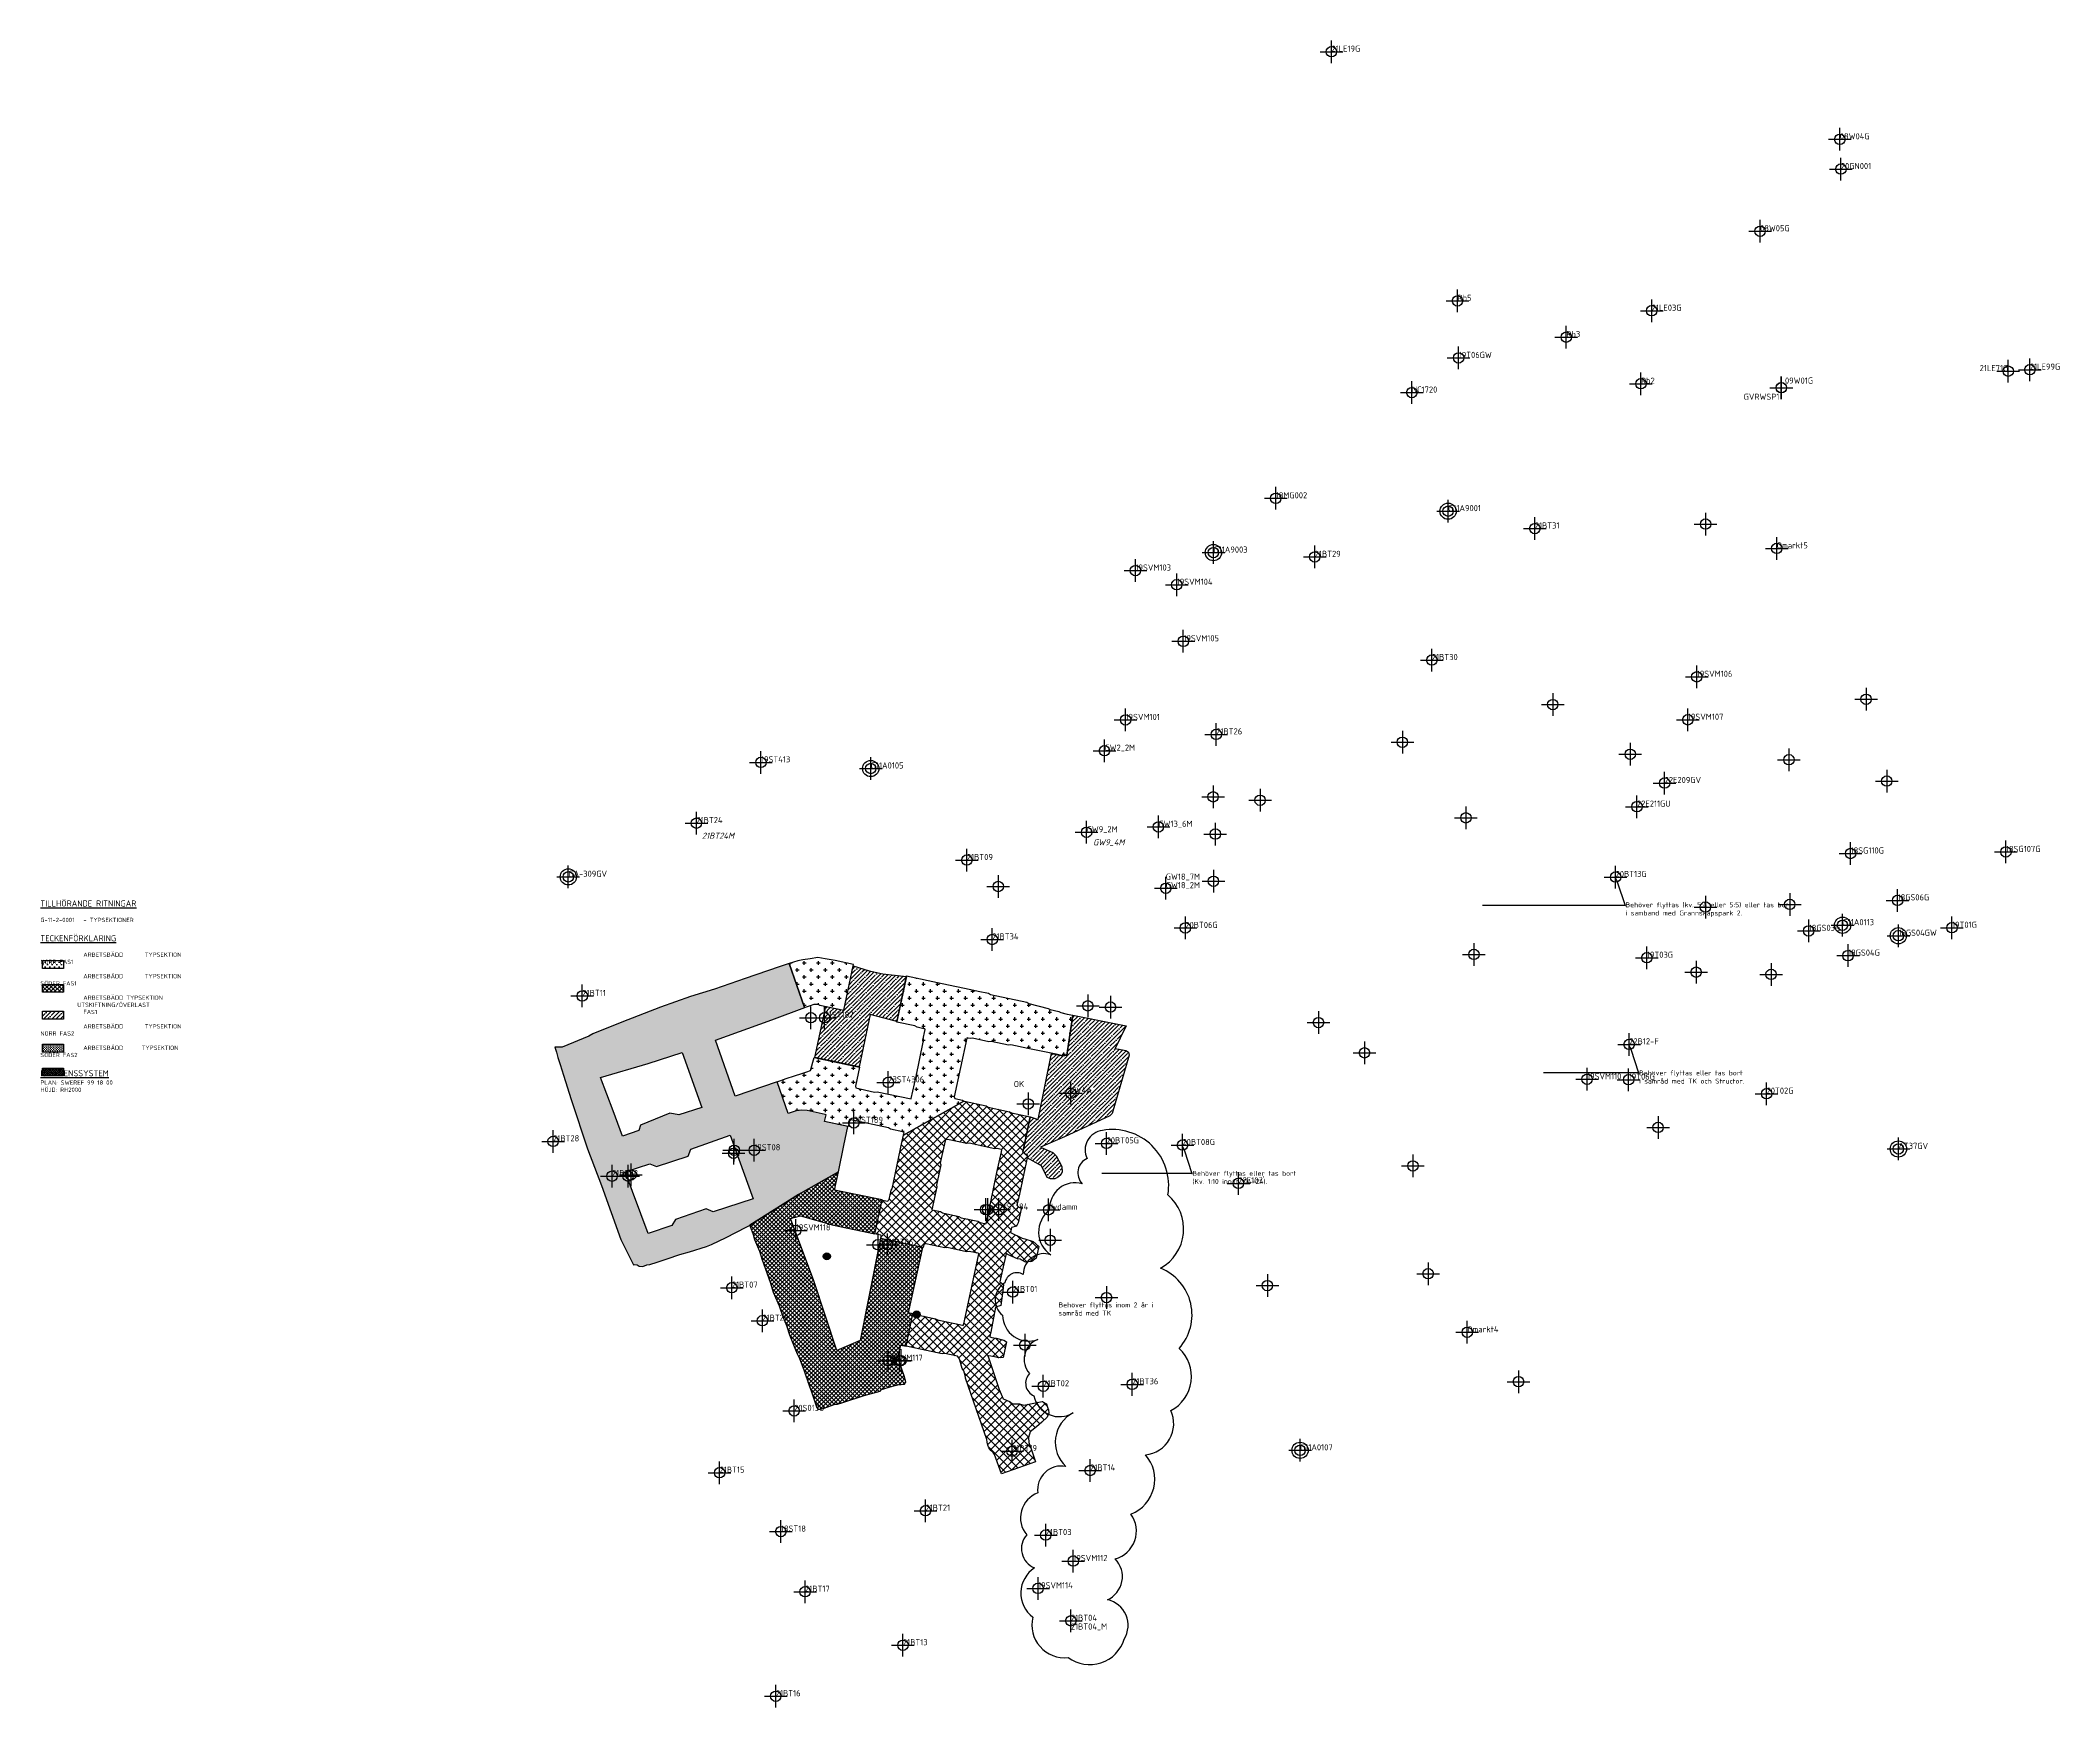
# Model space of a CAD drawing. Header units: metres. Extents: x 153913 to 155558, y 6591509 to 6592867.
import ezdxf
from ezdxf import colors
from ezdxf.entities.mleader import LeaderData, LeaderLine
from ezdxf.enums import TextEntityAlignment as Align
from ezdxf.math import Vec2, Vec3

# ---------------------------------------------------------------- set-up
doc = ezdxf.new("R2010")
doc.units = ezdxf.units.M
for name, color, linetype, true_color in [('GEO_Arbetsväg_norr_fas1', 7, 'Continuous', 0xf1210e), ('GEO_Arbetsväg_söder_fas1', 7, 'Continuous', 0x09f6f2), ('GEO_Arbetsväg_urskiftnig', 7, 'Continuous', 0x2ef40b)]:
    doc.layers.add(name, color=color, linetype=linetype, true_color=true_color)
for name, color, linetype in [('GEO_Arbetsväg_norr_fas2', 1, 'Continuous'), ('GEO_Arbetsväg_söder_fas2', 4, 'Continuous'), ('Nya GWR', 3, 'Continuous'), ('Point_symbol', 2, 'Continuous'), ('Point_text', 6, 'Continuous'), ('Skydd', 1, 'Continuous'), ('Text', 3, 'Continuous')]:
    doc.layers.add(name, color=color, linetype=linetype)
doc.styles.get("Standard").update_dxf_attribs({"font": 'isocpeur.ttf'})
pattern_1 = [(45, (0, -250), (-3.367596045400933, 3.367596045400933), []), (45, (3.367597500007832, -250), (-3.367596045400933, 3.367596045400933), [5.953125, -1.190625, 0, -1.190625])]

msp = doc.modelspace()

# ---------------------------------------------------------------- texts
at = {"insert": (154742.1381597289, 6591838.74581), "char_height": 4, "attachment_point": 1}
msp.add_mtext_dynamic_manual_height_columns('Behöver flyttas inom 2 år i samråd med TK', width=75.10625500042806, gutter_width=125.8227569335606, heights=[0], dxfattribs=at)
at = {"layer": 'Point_text'}
for s, p in [('21LE19G', (154964.44, 6592857.808999999)), ('08W04G', (155378.5961, 6592786.419)), ('20GN001', (155379.4279, 6592762.179)), ('08W05G', (155313.6127, 6592711.516)), ('Rb5', (155067.107, 6592654.741)), ('21LE03G', (155225.308, 6592646.748)), ('Rb3', (155155.756, 6592625.203)), ('19T06GW', (155068.05, 6592608.28)), ('21LE99G', (155533.365, 6592598.719)), ('Rb2', (155216.532, 6592587.257)), ('09W01G', (155333.9075804843, 6592587.371103576)), ('NC1720', (155029.9472, 6592580.049)), ('GVRWSP1', (155300.290317577, 6592574.18353768)), ('18MG002', (154919.0408, 6592493.918)), ('G11A9001', (155059.467, 6592483.445)), ('21BT31', (155130.0994, 6592469.286)), ('Omarkt5', (155327.1647, 6592453.072000001)), ('19SVM103', (154804.788, 6592435.037)), ('G11A9003', (154868.314, 6592449.674)), ('21BT29', (154950.8057, 6592446.182999999)), ('19SVM104', (154838.383, 6592423.469)), ('19SVM105', (154843.789, 6592377.409)), ('21BT30', (155046.2276, 6592362.102999999)), ('19SVM106', (155261.98, 6592348.475)), ('19SVM101', (154796.714, 6592313.332)), ('19SVM107', (155254.769, 6592313.469)), ('GW2_2M', (154779.5707, 6592288.282000001)), ('21BT26', (154870.5842, 6592301.532000001)), ('19ST413', (154499.7321, 6592278.783)), ('G11A0105', (154589.125, 6592273.76)), ('22E209GV', (155235.877, 6592261.929)), ('22E211GU', (155213.339, 6592242.68)), ('21BT24', (154447.163, 6592229.245)), ('GW9_2M', (154765.0186, 6592221.792)), ('GW13_6M', (154823.5063, 6592226.21)), ('18SG110G', (155387.338, 6592204.51)), ('18SG107G', (155513.861, 6592205.772999999)), ('21BT09', (154667.4541, 6592199.17)), ('GA-309GV', (154342.8, 6592185.495)), ('GW18_7M', (154829.5327, 6592183.1804209)), ('GW18_2M', (154829.5327, 6592176.243)), ('20BT13G', (155195.928, 6592185.357000001)), ('18GS06G', (155425.618, 6592166.325)), ('20BT06G', (154845.433, 6592143.846)), ('18GS03G', (155353.202, 6592141.461)), ('G11A0113', (155380.767, 6592146.09)), ('19T01G', (155469.9315, 6592144)), ('21BT34', (154688.1318, 6592134.481000001)), ('16GS04GW', (155426.257, 6592137.497)), ('19T03G', (155221.3707, 6592119.57)), ('18GS04G', (155385.247, 6592121.29)), ('21BT11', (154354.1829, 6592088.435)), ('21ST187', (154551.566, 6592070.695)), ('22B12-F', (155207, 6592049)), ('23ST4306', (154603.479, 6592018.02)), ('OK', (154705.6952388521, 6592014.197304764)), ('GV4A', (154752.2544, 6592009.177)), ('19SVM110', (155172.669, 6592020.563999999)), ('19T06G', (155206.5298, 6592020.196)), ('20T02G', (155318.93, 6592008.808999999)), ('21ST189', (154575.373, 6591985.028)), ('21BT28', (154330.3842, 6591969.996)), ('19ST08', (154494.2394, 6591962.731000001)), ('20BT05G', (154781.293, 6591968.334)), ('20BT08G', (154843.109, 6591966.993)), ('AT37GV', (155426.2769, 6591963.79)), ('21BT08', (154378.3813, 6591941.627)), ("22E103'", (154888.645, 6591935.787)), ('21ST184', (154693.602, 6591914.395)), ('dvdamm', (154733.99, 6591914.18)), ('19SVM118', (154528.072, 6591897.42)), ('21BT06', (154602.692, 6591885.719)), ('21BT07', (154476.011, 6591850.757)), ('21BT01', (154704.8348, 6591847.202000001)), ('21BT22', (154500.8556, 6591823.833)), ('Omarkt4', (155075.078, 6591814.427999999)), ('19SVM117', (154603.47, 6591791.267999999)), ('21BT02', (154729.7301, 6591770.422)), ('21BT36', (154802.1466, 6591772.017000001)), ('20S013U', (154526.78, 6591750.333)), ('21BT19', (154704.2965, 6591717.573)), ('G11A0107', (154938.872, 6591718.249)), ('21BT15', (154466.0309, 6591700.007)), ('21BT14', (154767.8691, 6591701.788)), ('21BT21', (154633.7533, 6591669.004)), ('18ST18', (154515.9244, 6591651.997)), ('21BT03', (154731.663, 6591649.191000001)), ('19SVM112', (154754.103, 6591627.989)), ('21BT17', (154535.6264, 6591603.033)), ('19SVM114', (154725.409, 6591605.767000001)), ('21BT04', (154752.1452, 6591579.305)), ('21BT04_M', (154752.1452, 6591572.17547544)), ('21BT13', (154615.3653, 6591559.432999999)), ('21BT16', (154511.7999, 6591517.845))]:
    msp.add_text(s, height=5, dxfattribs=at).set_placement(p)
msp.add_text('21LE71G', height=5, dxfattribs=at).set_placement((155515.808, 6592597.547), align=Align.RIGHT)
at = {"layer": 'Point_text', "char_height": 5, "attachment_point": 1}
for s, insert in [('{\\fISOCPEUR|b0|i1|c0|p34;21BT24M}', (154451.5916733013, 6592221.482755403)), ('{\\fISOCPEUR|b0|i1|c0|p34;GW9_4M}', (154770.2785651033, 6592216.221958894))]:
    msp.add_mtext_dynamic_manual_height_columns(s, width=64.5743750470865, gutter_width=251.6455138671212, heights=[0], dxfattribs=dict(at, insert=insert))
at = {"layer": 'Text', "color": 7, "insert": (153912.7367930368, 6592166.329340202, 12.2487001363188), "char_height": 5, "width": 99.51163021363755, "attachment_point": 1}
msp.add_mtext('\\pxt13;{\\LTILLHÖRANDE RITNINGAR\\P\\H0.7x;\\l\\C256;\\P\\pt7;G-11-2-0001^I- TYPSEKTIONER\\P\\pt13;\\H1.42857x;\\L\\C7;\\PTECKENFÖRKLARING\\P\\pt6,7,13;\\H0.7x;\\l\\C256;\\P\\pt6,7;^I^IARBETSBÄDD ^I^I^ITYPSEKTION NORR FAS1\\P\\pt6,7,13;\\P\\pt6,7;^I^IARBETSBÄDD ^I^I^ITYPSEKTION SÖDER FAS1\\P\\P^I^IARBETSBÄDD TYPSEKTION ^I^IUTSKIFTNING/ÖVERLAST \\P^I^IFAS1\\P\\P^I^IARBETSBÄDD ^I^I^ITYPSEKTION NORR FAS2\\P\\pt6,7,13;\\P\\pt7,13;^IARBETSBÄDD ^I^ITYPSEKTION SÖDER FAS2\\P\\ptz;\\H1.42857x;\\L\\C7;\\P\\pt13;REFERENSSYSTEM\\P\\pql;\\H0.7x;\\l\\C256;PLAN: SWEREF 99 18 00\\PHÖJD: RH2000\\H1.42857x;\\P\\L\\C7;\\P\\P\\l\\C256;^I}', dxfattribs=at)

# ---------------------------------------------------------------- blocks, each defined once
blk = doc.blocks.new('RÖR_PUNKT')
at = {"layer": 'Point_symbol', "color": 4}
for p, q in [((154658.2180114504, 6592199.170000002), (154676.6901885496, 6592199.170000002)), ((154667.4541, 6592189.933911452), (154667.4541, 6592208.40608855))]:
    blk.add_line(p, q, dxfattribs=at)
blk.add_circle((154667.4541, 6592199.170000002), 4.241284673415958, dxfattribs=at)
blk = doc.blocks.new('Nya GWR')
at = {"layer": 'Nya GWR', "color": 3}
for p, q in [((154781.211519478, 6591851.942181349), (154781.211519478, 6591833.470004251)), ((154771.9754309284, 6591842.706092801), (154790.4476080276, 6591842.706092801))]:
    blk.add_line(p, q, dxfattribs=at)
blk.add_circle((154781.211519478, 6591842.7060928), 4.241284673422342, dxfattribs=at)

# ---------------------------------------------------------------- hatches: boundary and pattern name
h = msp.add_hatch(color=6)
h.dxf.hatch_style = 1
h.paths.add_polyline_path([(154550.5101956484, 6591876.303563443, 1), (154556.2438207695, 6591876.303563443, 1)])
h = msp.add_hatch(color=6)
h.dxf.hatch_style = 1
h.paths.add_polyline_path([(154623.7163401048, 6591828.904237539, 1), (154629.4499652259, 6591828.904237539, 1)])
at = {"layer": 'GEO_Arbetsväg_norr_fas1'}
h = msp.add_hatch(dxfattribs=at)
h.set_pattern_fill('CROSS', color=256, scale=0.3)
h.set_pattern_definition([(0, (5994.778447437071, -1056.735119267367), (1.905, 1.905), [0.9524999999999999, -2.8575]), (90, (5995.254697437078, -1057.211369267665), (-1.905, 1.905), [0.9524999999999999, -2.8575])])
h.paths.add_polyline_path([(153914.4661351565, 6592117.230467545), (153931.5249297711, 6592117.230467545), (153931.5249297711, 6592110.756960521), (153914.4661351565, 6592110.756960521)])
h = msp.add_hatch(dxfattribs=at)
h.set_pattern_fill('CROSS', color=256, scale=0.9)
h.set_pattern_definition([(0, (0, 0), (5.715, 5.715), [2.8575, -8.5725]), (90, (1.42875, -1.42875), (-5.715, 5.715), [2.8575, -8.5725])])
h.paths.add_polyline_path([(154615.8782131384, 6591975.081368695), (154616.1476263914, 6591976.348861661), (154616.2838576401, 6591976.989780946), (154615.214554889, 6591977.880256427), (154605.3484075244, 6591979.977365388), (154603.6250691422, 6591981.008192638), (154572.9733866633, 6591987.523392094), (154571.7502175109, 6591986.377873669), (154570.8392077897, 6591982.113088177), (154551.5738453802, 6591986.228402409), (154552.713352255, 6591991.562870611), (154551.9093973576, 6591992.000669705), (154542.1317095876, 6591994.078976046), (154537.2458982208, 6591995.117484636), (154532.8431935456, 6591995.3804902), (154529.1301241881, 6591995.125370889), (154521.961999517, 6591992.651652526), (154512.8735576321, 6592018.602468073), (154520.3803435818, 6592021.215592101), (154526.9318904094, 6592023.29950361), (154532.9807800611, 6592025.371333748), (154537.2091437797, 6592026.607856777), (154540.111922607, 6592027.714504133), (154543.0939654755, 6592038.436635376), (154580.0836122789, 6592030.574263477), (154576.7768606265, 6592015.017180033), (154576.8814705531, 6592013.478025964), (154592.3460161834, 6592010.190943782), (154594.3396390977, 6592010.431708555), (154622.0226109964, 6592004.547526386), (154622.1939691587, 6592004.794741143), (154626.0234073757, 6592022.810877868), (154631.9716855558, 6592050.795398551), (154631.6477563125, 6592052.397762382), (154633.5009002918, 6592061.116141793), (154633.345923609, 6592061.588797989), (154632.471262536, 6592061.774704348), (154626.9723108228, 6592062.943488605), (154625.1511483377, 6592063.995090814), (154610.3045893159, 6592067.150678527), (154618.3192306356, 6592104.858343855), (154647.2724574508, 6592098.704429897), (154670.5524168494, 6592093.756350432), (154676.6169440876, 6592092.467354941), (154685.1840872184, 6592090.646436602), (154686.7118048371, 6592089.657205143), (154716.2387296509, 6592083.381353547), (154717.8887534883, 6592082.356114237), (154733.5996396486, 6592078.352296551), (154735.2006809594, 6592077.357492443), (154742.2433577519, 6592075.860594454), (154743.8688903261, 6592074.850572745), (154749.1508979211, 6592073.727899254), (154750.7764304951, 6592072.717877545), (154753.5868687344, 6592072.120528062), (154748.7794056564, 6592040.160552065), (154745.6035513659, 6592039.722365404), (154740.0818635887, 6592040.895982137), (154717.1931640117, 6592045.760900604), (154703.3474906088, 6592048.703753342), (154701.4516847865, 6592048.442180628), (154687.3663312004, 6592051.435976608), (154685.4705253782, 6592051.174403896), (154672.1808831706, 6592053.999074016), (154670.3828923037, 6592053.716711053), (154668.4671661439, 6592054.123892401), (154667.661531515, 6592054.295127415), (154667.4051753906, 6592053.965920356), (154657.2380104579, 6592006.133046921), (154657.6232463717, 6592004.954652978), (154663.823164138, 6592003.636823171), (154665.0948365811, 6592002.846656171)])
h.paths.add_polyline_path([(154535.2736450174, 6592079.182869514), (154539.9877141647, 6592080.551307821), (154543.1404705321, 6592081.65199351), (154546.0988821564, 6592081.713303787), (154547.630937356, 6592081.000468709), (154567.3053921763, 6592076.964675402), (154575.1828352793, 6592114.026844042), (154560.0931573838, 6592117.234105879), (154552.1399482049, 6592118.609212643), (154545.9487814592, 6592119.659053771), (154539.7436220242, 6592118.756899786), (154533.7578978692, 6592117.946689783), (154529.7461645931, 6592117.067103218), (154522.7513120846, 6592114.938748369)])
at = {"layer": 'GEO_Arbetsväg_norr_fas2'}
h = msp.add_hatch(dxfattribs=at)
h.set_pattern_fill('CROSS', color=256, scale=0.45)
h.set_pattern_definition([(0, (0, 0), (2.8575, 2.8575), [1.42875, -4.28625]), (90, (0.714375, -0.714375), (-2.8575, 2.8575), [1.42875, -4.28625])])
h.paths.add_polyline_path([(154521.961999517, 6591992.651652526), (154512.948628673, 6592018.388112878), (154478.7620367877, 6592006.694761905), (154462.801098513, 6592052.525096014), (154508.5288770104, 6592069.115889931), (154535.3394299543, 6592079.074582892), (154535.2736450174, 6592079.182869514), (154522.7928536444, 6592114.820131895), (154514.5943387213, 6592112.239333182), (154486.9892563212, 6592102.621589068), (154461.796206719, 6592094.081397934), (154442.3884504519, 6592087.96938058), (154417.8399243593, 6592079.310581148), (154386.2696102964, 6592067.216614365), (154362.68932185, 6592057.602186115), (154359.3954145806, 6592055.650531603), (154337.7404734421, 6592046.817123108), (154331.8709669429, 6592046.797505519), (154333.0920138336, 6592042.574079363), (154334.3130607244, 6592038.350653206), (154336.0469205978, 6592032.699528363), (154338.7757190601, 6592023.900207055), (154345.2078466607, 6592004.102879807), (154358.3015251, 6591963.84368691), (154369.7245, 6591934.14175), (154385.611, 6591890.116), (154396.0143887374, 6591869.249324612), (154396.9494880653, 6591869.582753889), (154398.8244211247, 6591869.50398468), (154400.6431346195, 6591868.166736341), (154403.2258368076, 6591868.058834374), (154404.8774522977, 6591868.535229343), (154406.7643221066, 6591869.252611279), (154409.1408699749, 6591869.546861514), (154415.0703093092, 6591871.657620651), (154423.2497196708, 6591874.360118611), (154433.5115657369, 6591877.905286176), (154441.5050994649, 6591879.9150425), (154455.359444703, 6591884.387374016), (154459.4523697495, 6591886.073185155), (154471.3492134639, 6591891.642134278), (154487.7399115954, 6591900.197113772), (154490.3978803936, 6591901.537797446), (154490.6917385541, 6591901.686019968), (154530.1959160839, 6591926.705874126), (154562.8393776662, 6591945.157678716), (154567.2571230754, 6591966.480251375), (154570.4906199184, 6591982.198376174), (154551.5738453802, 6591986.228402409), (154552.713352255, 6591991.562870611), (154551.9093973576, 6591992.000669705), (154537.2458982208, 6591995.117484636), (154532.8431935456, 6591995.3804902), (154529.1301241881, 6591995.125370889)])
h.paths.add_polyline_path([(154389.0803342814, 6591945.114731241), (154409.2341555858, 6591951.571695837), (154414.6658858242, 6591949.396097211), (154440.5051621153, 6591958.042887582), (154442.5245316319, 6591963.756361947), (154474.5264591729, 6591975.077252293), (154493.3806016489, 6591923.137478719), (154460.716490919, 6591912.682418433), (154455.0409410306, 6591914.939287202), (154430.1258654311, 6591906.257075707), (154427.0980727794, 6591901.525732022), (154407.7296152577, 6591894.962532545)], flags=16)
h.paths.add_polyline_path([(154368.9171691591, 6592022.048299002), (154407.897325052, 6592033.392391565), (154435.4723893997, 6592042.448284873), (154451.6002000963, 6591997.676766986), (154432.9542952521, 6591991.488845221), (154425.5309569469, 6591992.957740306), (154401.586094199, 6591983.184651644), (154400.2088153755, 6591978.845058562), (154386.9979561138, 6591974.147579147), (154379.2604654552, 6591994.767469542)], flags=16)
h = msp.add_hatch(dxfattribs=at)
h.set_pattern_fill('CROSS', color=256, scale=0.15)
h.set_pattern_definition([(0, (6004.146002448222, -1062.997235985473), (0.9524999999999999, 0.9524999999999999), [0.47625, -1.42875]), (90, (6004.384127448222, -1063.235360985473), (-0.9524999999999999, 0.9524999999999999), [0.47625, -1.42875])])
h.paths.add_polyline_path([(153914.4661351565, 6592049.137796041), (153931.5249297711, 6592049.137796041), (153931.5249297711, 6592042.664289016), (153914.4661351565, 6592042.664289016)])
at = {"layer": 'GEO_Arbetsväg_söder_fas1'}
h = msp.add_hatch(dxfattribs=at)
h.set_pattern_fill('ANSI37', color=256, scale=0.75)
h.set_pattern_definition([(45, (5994.778447437071, -1062.761176893488), (-1.683798022700466, 1.683798022700466), []), (135, (5994.778447437071, -1062.761176893488), (-1.683798022700466, -1.683798022700466), [])])
h.paths.add_polyline_path([(153914.4661351565, 6592097.841359464), (153931.5249297711, 6592097.841359463), (153931.5249297711, 6592091.440701669), (153914.4661351565, 6592091.44070167)])
h = msp.add_hatch(dxfattribs=at)
h.set_pattern_fill('ANSI37', color=256, scale=1.5)
h.set_pattern_definition([(45, (0, 0), (-3.367596045400933, 3.367596045400933), []), (135, (0, 0), (-3.367596045400933, -3.367596045400932), [])])
h.paths.add_polyline_path([(154699.3635518291, 6591878.698860275), (154696.5005603105, 6591865.229509491), (154694.438477748, 6591855.5281488), (154697.1844336909, 6591853.320523195), (154696.8629245259, 6591848.20543616), (154695.0715231395, 6591836.385800589), (154690.7455348263, 6591835.027838576), (154686.9191838065, 6591814.506432272), (154686.5472436893, 6591812.40826514), (154686.1992308744, 6591810.607256945), (154687.9302089038, 6591810.239346502), (154691.3856036409, 6591809.504920192), (154696.5719764074, 6591808.402583438), (154697.5629090404, 6591807.918405226), (154699.6929837326, 6591806.718079678), (154697.0828054794, 6591793.838378817), (154693.5460520681, 6591793.561147904), (154693.1959359293, 6591793.635516384), (154691.2946880538, 6591794.038073242), (154687.042317875, 6591794.940208706), (154685.0417396816, 6591795.36545238), (154684.6622583001, 6591795.278599381), (154685.1468381319, 6591793.975931484), (154689.4947774912, 6591780.854132419), (154693.8427168505, 6591767.732333354), (154697.104980144, 6591760.238790086), (154699.8310340451, 6591759.195892599), (154702.6038206516, 6591757.649648603), (154704.7595705905, 6591756.223260626), (154710.2044381859, 6591756.098889047), (154713.8499114253, 6591755.136135016), (154728.8742945997, 6591758.037471494), (154732.3517172952, 6591756.0982873), (154733.2544536216, 6591753.52064592), (154734.0485580184, 6591751.253188309), (154734.1877459863, 6591748.448574833), (154732.8365095965, 6591745.14595032), (154728.4212543809, 6591741.137766933), (154724.2023890206, 6591737.30786691), (154719.1003842409, 6591733.321721824), (154717.6897261485, 6591728.750433738), (154717.8948745908, 6591724.616728113), (154720.0082494913, 6591718.582272167), (154723.4427598892, 6591708.948424071), (154695.58585744, 6591699.218774782), (154690.1001355415, 6591714.882511084), (154688.9791558414, 6591716.439009149), (154687.02504928, 6591718.085662588), (154685.4647483114, 6591720.252165191), (154684.6706439146, 6591722.519622801), (154683.8765395178, 6591724.787080412), (154683.7628316372, 6591727.078274538), (154666.3106530571, 6591776.910608048), (154666.1965578187, 6591779.209607365), (154664.8942474926, 6591783.062843561), (154663.6513910353, 6591785.048753623), (154661.6734001565, 6591791.656503141), (154660.8655312252, 6591793.604970397), (154659.8649490493, 6591794.898366965), (154658.5086058284, 6591795.186665875), (154649.4439635111, 6591797.113410117), (154647.4503405967, 6591796.872645346), (154617.9759631564, 6591803.137601541), (154623.558378303, 6591829.400867543), (154641.8818718542, 6591825.506098785), (154643.6052102363, 6591824.475271534), (154663.8207364435, 6591820.178339855), (154664.5306267586, 6591820.027448399), (154665.0117228583, 6591821.216800348), (154676.878716315, 6591877.046758827), (154677.1487142516, 6591878.31700252), (154676.5447628447, 6591878.763083362), (154669.2332234639, 6591880.317195033), (154667.1417857786, 6591880.097221379), (154651.4914224253, 6591883.423800238), (154649.39998474, 6591883.203826584), (154634.0307036391, 6591886.47065972), (154633.0790063494, 6591886.25260805), (154632.3121446742, 6591885.739431278), (154631.8274252824, 6591883.458999961), (154597.2988111333, 6591890.798264565), (154597.7794164992, 6591893.059340862), (154597.4296510167, 6591893.585912275), (154592.5109611498, 6591894.631409389), (154598.363660829, 6591922.166267414), (154602.9569752796, 6591921.189930801), (154603.3449180255, 6591921.718163206), (154604.0622647248, 6591922.617893906), (154605.6839719181, 6591930.247446042), (154606.5900524615, 6591931.383895798), (154614.5882925518, 6591969.012753839), (154615.8782131384, 6591975.081368695), (154665.0948365811, 6592002.846656171), (154665.4486877494, 6592002.626787039), (154683.0553465232, 6591998.884385826), (154684.6808701345, 6591997.874349692), (154702.2875289076, 6591994.13194848), (154703.9130525191, 6591993.121912348), (154719.1281066007, 6591989.887861095), (154713.0520413672, 6591961.302148027), (154713.2260950278, 6591961.133932552), (154716.9619410881, 6591957.890330261), (154710.3095149103, 6591927.069628459), (154708.1598305833, 6591918.063491548), (154709.7161561955, 6591916.481221327), (154711.945353816, 6591916.007391965), (154709.3251549374, 6591903.680293687), (154707.8651443229, 6591900.986804375), (154703.8335217398, 6591899.721246099), (154702.9856230876, 6591895.695863825), (154712.6350427209, 6591891.017920749), (154714.6877492676, 6591890.581605627), (154721.3691760681, 6591888.458974675), (154725.9488202601, 6591884.250843735), (154723.9192509447, 6591874.702446239), (154720.4903118864, 6591872.046168987), (154715.0863246029, 6591871.624657567), (154712.7058934392, 6591872.914974461), (154711.7865123436, 6591873.413326601), (154711.5569548865, 6591873.537758623), (154710.8671312486, 6591873.911678739), (154708.7796904686, 6591874.35537683), (154702.4088468697, 6591877.078406422), (154700.3349127369, 6591878.202586065)])
h.paths.add_polyline_path([(154639.0236369629, 6591914.188266254), (154645.8852024286, 6591912.729799246), (154647.5107260399, 6591911.719763112), (154660.9864284107, 6591908.855421525), (154662.8075815638, 6591907.803803155), (154676.5016494979, 6591904.893046656), (154678.322802651, 6591903.841428286), (154682.9877089166, 6591902.849874404), (154683.0505991131, 6591902.956924211), (154686.8497242463, 6591920.830448723), (154691.8819773633, 6591944.505399216), (154695.6083092904, 6591961.573090403), (154695.9447787768, 6591963.378647063), (154695.5194381725, 6591963.469055766), (154692.2377861491, 6591964.16659064), (154690.3419780057, 6591963.90503475), (154669.2139874772, 6591968.395916206), (154667.3181793339, 6591968.134360316), (154651.7179983592, 6591971.450272604), (154650.1185692223, 6591971.113138575), (154649.656160404, 6591970.463155027), (154646.5978476067, 6591956.074887509), (154645.7933342965, 6591952.28994022), (154646.1588457756, 6591950.883205933), (154642.6451468569, 6591934.352509639), (154643.010658336, 6591932.945775351)], flags=16)
at = {"layer": 'GEO_Arbetsväg_söder_fas2'}
h = msp.add_hatch(dxfattribs=at)
h.set_pattern_fill('ANSI37', color=256, scale=0.4)
h.set_pattern_definition([(45, (6004.146002448222, -1062.997235985473), (-0.8980256121069154, 0.8980256121069154), []), (135, (6004.146002448222, -1062.997235985473), (-0.8980256121069154, -0.8980256121069152), [])])
h.paths.add_polyline_path([(153914.4661351565, 6592029.748687959), (153931.5249297711, 6592029.748687958), (153931.5249297711, 6592023.348030165), (153914.4661351565, 6592023.348030166)])
h = msp.add_hatch(dxfattribs=at)
h.set_pattern_fill('ANSI37', color=256, scale=0.75)
h.set_pattern_definition([(45, (0, 0), (-1.683798022700466, 1.683798022700466), []), (135, (0, 0), (-1.683798022700466, -1.683798022700466), [])])
h.paths.add_polyline_path([(154562.8393776661, 6591945.157678715), (154530.1959160839, 6591926.705874126), (154490.6917385541, 6591901.686019968), (154491.0642722698, 6591900.498302203), (154493.2800858626, 6591894.186084195), (154494.4296590444, 6591889.917808027), (154498.4213467572, 6591880.517983986), (154500.5967691252, 6591873.408942876), (154507.3322212021, 6591855.341547607), (154509.7938730593, 6591847.022041072), (154514.479354694, 6591836.101017388), (154517.9313672512, 6591826.580879185), (154520.4436841225, 6591819.977659459), (154523.0537318584, 6591812.449332801), (154527.4116871868, 6591801.420107894), (154529.2793792548, 6591796.836409814), (154531.1929005618, 6591792.949184638), (154534.5316243882, 6591783.83063584), (154538.9394515496, 6591771.201703244), (154540.884621166, 6591765.800477926), (154544.7879787355, 6591754.521176499), (154545.9177993457, 6591751.609860798), (154549.3959740182, 6591752.12311954), (154551.2459875169, 6591752.669001838), (154560.0813478118, 6591755.857578035), (154562.1488660961, 6591755.812527518), (154566.3280467922, 6591757.209722604), (154583.7842561125, 6591762.792744284), (154593.8205619963, 6591765.507514068), (154596.92414705, 6591766.575572672), (154597.9144404377, 6591767.709525476), (154606.9649585205, 6591770.39423169), (154611.1882002449, 6591771.725010855), (154616.6078816135, 6591772.235560148), (154617.7270745451, 6591774.019043077), (154616.2526587284, 6591778.901462606), (154611.3144391928, 6591793.574002321), (154613.6394944714, 6591803.950352832), (154617.9644972204, 6591803.079354565), (154623.558378303, 6591829.400867543), (154619.8040585233, 6591830.314961788), (154631.6280992579, 6591883.506187236), (154597.2988111333, 6591890.798264565), (154595.9854565498, 6591885.290370244), (154580.5321123182, 6591807.739257441), (154561.6233091952, 6591799.582045199), (154542.7774117198, 6591856.304426989), (154523.8511827556, 6591907.134285484), (154531.8048061559, 6591909.235332089), (154558.7875789554, 6591901.839543349), (154592.5109611498, 6591894.631409389), (154598.4096192567, 6591922.446962414), (154559.7178272281, 6591930.091286277)])
at = {"layer": 'GEO_Arbetsväg_urskiftnig'}
h = msp.add_hatch(dxfattribs=at)
h.set_pattern_fill('ANSI35', color=256, scale=0.75)
h.set_pattern_definition(pattern_1)
h.paths.add_polyline_path([(154574.9409614917, 6592112.888864753), (154587.9289656651, 6592108.928391467), (154598.8750894629, 6592106.495653348), (154608.5433223639, 6592105.448534723), (154618.221874581, 6592104.400298463), (154610.3859765157, 6592067.533592891), (154588.7026708497, 6592073.21762513), (154579.6038928939, 6592030.676230717), (154543.71624348, 6592038.304366443), (154552.6560197238, 6592079.969680615), (154567.3053921763, 6592076.964675402)])
h = msp.add_hatch(dxfattribs=at)
h.set_pattern_fill('ANSI35', color=256, scale=0.75)
h.set_pattern_definition([(45, (6004.146002448222, -1056.735119267367), (-3.367596045400933, 3.367596045400933), []), (45, (6007.51359994823, -1056.735119267367), (-3.367596045400933, 3.367596045400933), [5.953125, -1.190625, 0, -1.190625])])
h.paths.add_polyline_path([(153914.4661351565, 6592075.972617907), (153931.5249297711, 6592075.972617906), (153931.5249297711, 6592069.571960112), (153914.4661351565, 6592069.571960113)])
h = msp.add_hatch(dxfattribs=at)
h.set_pattern_fill('ANSI35', color=256, scale=0.75)
h.set_pattern_definition(pattern_1)
h.paths.add_polyline_path([(154719.1281066007, 6591989.887861095), (154725.5041948006, 6591987.875848084), (154736.4720899794, 6592041.663227748), (154745.6035513659, 6592039.722365404), (154748.7794056564, 6592040.160552065), (154749.843464943, 6592047.23440967), (154753.6949959456, 6592072.839356895), (154797.136433721, 6592064.086355818), (154792.3835332025, 6592054.116693437), (154788.3712521714, 6592045.700551105), (154796.8938594414, 6592044.083943598), (154799.0800395978, 6592042.723555584), (154799.6073314057, 6592040.197224805), (154785.6929720286, 6591992.683852252), (154784.0214783931, 6591990.653689924), (154746.8740646867, 6591973.765157228), (154727.4966609133, 6591965.339400773), (154737.4924377832, 6591960.933950672), (154740.2084958111, 6591958.237149976), (154744.8072092589, 6591949.634770967), (154745.1308433916, 6591945.188256707), (154744.0732040936, 6591942.709710819), (154742.1976283016, 6591940.965963751), (154739.2254867689, 6591939.454149978), (154735.5729249003, 6591939.531942803), (154732.9655985593, 6591940.47235767), (154728.1556918649, 6591949.978395734), (154716.6680776711, 6591956.52886055), (154716.9619410881, 6591957.890330261), (154713.0520413672, 6591961.302148027), (154718.2860663798, 6591985.926363115)])

# ---------------------------------------------------------------- linework, layer by layer
for p, q in [((154596.0876630959, 6591885.719), (154580.5321123182, 6591807.739257441)), ((154597.7794164992, 6591893.059340862), (154596.0876630959, 6591885.719))]:
    msp.add_line(p, q)
at = {"flags": 128}
msp.add_lwpolyline([(154777.8192222263, 6591978.838882032, 0.52056705), (154765.4927376332, 6591956.022574469, 0.52056705), (154761.3839034828, 6591935.48789884, 0.52056705), (154734.9047824781, 6591914.040568081, 0.52056705), (154735.8178554109, 6591877.534474801, 0.52056705), (154713.447562604, 6591861.563057151, 0.52056705), (154698.3818532597, 6591854.718167238, 0.52056705), (154696.5557073941, 6591828.251247991, 0.52056705), (154725.3175107308, 6591808.629221601, 0.52056705), (154718.4694637346, 6591780.793325549, 0.52056705), (154722.1217554659, 6591762.54027891, 0.52056705), (154754.0793200202, 6591748.850496139, 0.52056705), (154748.1443459568, 6591705.043182436, 0.52056705), (154725.3175107308, 6591683.595851677, 0.52056705), (154716.1867814025, 6591649.371390332, 0.52056705), (154722.5782919323, 6591622.448146465, 0.52056705), (154721.208682533, 6591582.291444447, 0.52056705), (154749.9704918224, 6591549.435959906, 0.52056705), (154795.6241503691, 6591564.494722427, 0.52056705), (154781.928050424, 6591596.437554783, 0.52056705), (154788.3195669065, 6591629.749363943, 0.52056705), (154801.1025879661, 6591666.255457222, 0.52056705), (154812.9725420455, 6591714.626031849, 0.52056705), (154833.5166889868, 6591750.675800509, 0.52056705), (154840.364735983, 6591801.328004124, 0.52056705), (154825.2990325913, 6591866.58264564, 0.52056705), (154831.2340066547, 6591926.361374048, 0.52056705)], format="xyb", close=True, dxfattribs=at)
at = {"color": 6}
for centre in [(154553.377008209, 6591876.303563443), (154626.5831526653, 6591828.904237539)]:
    msp.add_circle(centre, 2.866812560561812, dxfattribs=at)
at = {"layer": 'GEO_Arbetsväg_norr_fas1', "elevation": 12.2487001363188}
msp.add_lwpolyline([(153914.4661351565, 6592117.230467545), (153931.5249297711, 6592117.230467545), (153931.5249297711, 6592110.756960521), (153914.4661351565, 6592110.756960521)], close=True, dxfattribs=at)
at = {"layer": 'GEO_Arbetsväg_norr_fas1', "elevation": 11.27784156838792, "flags": 128}
msp.add_lwpolyline([(154535.2736450174, 6592079.182869514), (154539.9877141647, 6592080.551307821), (154543.1404705321, 6592081.65199351), (154546.0988821564, 6592081.713303787), (154547.630937356, 6592081.000468709), (154567.3053921763, 6592076.964675402), (154575.1828352793, 6592114.026844042), (154560.0931573838, 6592117.234105879), (154552.1399482049, 6592118.609212643), (154545.9487814592, 6592119.659053771), (154539.7436220242, 6592118.756899786), (154533.7578978692, 6592117.946689783), (154529.7461645931, 6592117.067103218), (154522.7513120846, 6592114.938748369)], close=True, dxfattribs=at)
at = {"layer": 'GEO_Arbetsväg_norr_fas1', "flags": 128}
msp.add_lwpolyline([(154615.8782131384, 6591975.081368695), (154616.1476263914, 6591976.348861661), (154616.2838576401, 6591976.989780946), (154615.214554889, 6591977.880256427), (154605.3484075244, 6591979.977365388), (154603.6250691422, 6591981.008192638), (154572.9733866633, 6591987.523392094), (154571.7502175109, 6591986.377873669), (154570.8392077897, 6591982.113088177), (154551.5738453802, 6591986.228402409), (154552.713352255, 6591991.562870611), (154551.9093973576, 6591992.000669705), (154542.1317095876, 6591994.078976046), (154537.2458982208, 6591995.117484636), (154532.8431935456, 6591995.3804902), (154529.1301241881, 6591995.125370889), (154521.961999517, 6591992.651652526), (154512.8735576321, 6592018.602468073), (154520.3803435818, 6592021.215592101), (154526.9318904094, 6592023.29950361), (154532.9807800611, 6592025.371333748), (154537.2091437797, 6592026.607856777), (154540.111922607, 6592027.714504133), (154543.0939654755, 6592038.436635376), (154580.0836122789, 6592030.574263477), (154576.7768606265, 6592015.017180033), (154576.8814705531, 6592013.478025964), (154592.3460161834, 6592010.190943782), (154594.3396390977, 6592010.431708555), (154622.0226109964, 6592004.547526386), (154622.1939691587, 6592004.794741143), (154626.0234073757, 6592022.810877868), (154631.9716855558, 6592050.795398551), (154631.6477563125, 6592052.397762382), (154633.5009002918, 6592061.116141793), (154633.345923609, 6592061.588797989), (154632.471262536, 6592061.774704348), (154626.9723108228, 6592062.943488605), (154625.1511483377, 6592063.995090814), (154610.3045893159, 6592067.150678527), (154618.3192306356, 6592104.858343855), (154647.2724574508, 6592098.704429897), (154670.5524168494, 6592093.756350432), (154676.6169440876, 6592092.467354941), (154685.1840872184, 6592090.646436602), (154686.7118048371, 6592089.657205143), (154716.2387296509, 6592083.381353547), (154717.8887534883, 6592082.356114237), (154733.5996396486, 6592078.352296551), (154735.2006809594, 6592077.357492443), (154742.2433577519, 6592075.860594454), (154743.8688903261, 6592074.850572745), (154749.1508979211, 6592073.727899254), (154753.6949959456, 6592072.839356895), (154748.7794056564, 6592040.160552065), (154745.6035513659, 6592039.722365404), (154740.0818635887, 6592040.895982137), (154717.1931640117, 6592045.760900604), (154703.3474906088, 6592048.703753342), (154701.4516847865, 6592048.442180628), (154687.3663312004, 6592051.435976608), (154685.4705253782, 6592051.174403896), (154672.1808831706, 6592053.999074016), (154670.3828923037, 6592053.716711053), (154668.4671661439, 6592054.123892401), (154667.661531515, 6592054.295127415), (154667.4051753906, 6592053.965920356), (154657.2380104579, 6592006.133046921), (154657.6232463717, 6592004.954652978), (154663.823164138, 6592003.636823171), (154665.0948365811, 6592002.846656171)], close=True, dxfattribs=at)
at = {"layer": 'GEO_Arbetsväg_norr_fas2'}
msp.add_lwpolyline([(154521.961999517, 6591992.651652526), (154512.948628673, 6592018.388112878), (154478.7620367877, 6592006.694761905), (154462.801098513, 6592052.525096014), (154508.5288770104, 6592069.115889931), (154535.3394299543, 6592079.074582892), (154535.2736450174, 6592079.182869514), (154522.7928536444, 6592114.820131895), (154514.5943387213, 6592112.239333182), (154486.9892563212, 6592102.621589068), (154461.796206719, 6592094.081397934), (154442.3884504519, 6592087.96938058), (154417.8399243593, 6592079.310581148), (154386.2696102964, 6592067.216614365), (154362.68932185, 6592057.602186115), (154359.3954145806, 6592055.650531603), (154337.7404734421, 6592046.817123108), (154331.8709669429, 6592046.797505519), (154333.0920138336, 6592042.574079363), (154334.3130607244, 6592038.350653206), (154336.0469205978, 6592032.699528363), (154338.7757190601, 6592023.900207055), (154345.2078466607, 6592004.102879807), (154358.3015251, 6591963.84368691), (154369.7245, 6591934.14175), (154385.611, 6591890.116), (154396.0143887374, 6591869.249324612), (154396.9494880653, 6591869.582753889), (154398.8244211247, 6591869.50398468), (154400.6431346195, 6591868.166736341), (154403.2258368076, 6591868.058834374), (154404.8774522977, 6591868.535229343), (154406.7643221066, 6591869.252611279), (154409.1408699749, 6591869.546861514), (154415.0703093092, 6591871.657620651), (154423.2497196708, 6591874.360118611), (154433.5115657369, 6591877.905286176), (154441.5050994649, 6591879.9150425), (154455.359444703, 6591884.387374016), (154459.4523697495, 6591886.073185155), (154471.3492134639, 6591891.642134278), (154487.7399115954, 6591900.197113772), (154490.3978803936, 6591901.537797446), (154490.6917385541, 6591901.686019968), (154530.1959160839, 6591926.705874126), (154562.8393776662, 6591945.157678716), (154567.2571230754, 6591966.480251375), (154570.4906199184, 6591982.198376174), (154551.5738453802, 6591986.228402409), (154552.713352255, 6591991.562870611), (154551.9093973576, 6591992.000669705), (154537.2458982208, 6591995.117484636), (154532.8431935456, 6591995.3804902), (154529.1301241881, 6591995.125370889)], close=True, dxfattribs=at)
at = {"layer": 'GEO_Arbetsväg_norr_fas2', "elevation": 12.2487001363188}
msp.add_lwpolyline([(153914.4661351565, 6592049.137796041), (153931.5249297711, 6592049.137796041), (153931.5249297711, 6592042.664289016), (153914.4661351565, 6592042.664289016)], close=True, dxfattribs=at)
at = {"layer": 'GEO_Arbetsväg_norr_fas2', "flags": 128}
for points, elevation in [([(154368.9171691591, 6592022.048299002), (154407.897325052, 6592033.392391565), (154435.4723893997, 6592042.448284873), (154451.6002000963, 6591997.676766986), (154432.9542952521, 6591991.488845221), (154425.5309569469, 6591992.957740306), (154401.586094199, 6591983.184651644), (154400.2088153755, 6591978.845058562), (154386.9979561138, 6591974.147579147), (154379.2604654552, 6591994.767469542)], 12.2487001363188), ([(154389.0803342814, 6591945.114731241), (154409.2341555858, 6591951.571695837), (154414.6658858242, 6591949.396097211), (154440.5051621153, 6591958.042887582), (154442.5245316319, 6591963.756361947), (154474.5264591729, 6591975.077252293), (154493.3806016489, 6591923.137478719), (154460.716490919, 6591912.682418433), (154455.0409410306, 6591914.939287202), (154430.1258654311, 6591906.257075707), (154427.0980727794, 6591901.525732022), (154407.7296152577, 6591894.962532545)], 15.39250462545824)]:
    msp.add_lwpolyline(points, close=True, dxfattribs=dict(at, elevation=elevation))
at = {"layer": 'GEO_Arbetsväg_söder_fas1', "elevation": 12.2487001363188}
msp.add_lwpolyline([(153914.4661351565, 6592097.841359464), (153931.5249297711, 6592097.841359463), (153931.5249297711, 6592091.440701669), (153914.4661351565, 6592091.44070167)], close=True, dxfattribs=at)
at = {"layer": 'GEO_Arbetsväg_söder_fas1', "flags": 128}
msp.add_lwpolyline([(154699.3635518291, 6591878.698860275), (154696.5005603105, 6591865.229509491), (154694.438477748, 6591855.5281488), (154697.1844336909, 6591853.320523195), (154696.8629245259, 6591848.20543616), (154695.0715231395, 6591836.385800589), (154690.7455348263, 6591835.027838576), (154686.9191838065, 6591814.506432272), (154686.5472436893, 6591812.40826514), (154686.1992308744, 6591810.607256945), (154687.9302089038, 6591810.239346502), (154691.3856036409, 6591809.504920192), (154696.5719764074, 6591808.402583438), (154697.5629090404, 6591807.918405226), (154699.6929837326, 6591806.718079678), (154697.0828054794, 6591793.838378817), (154693.5460520681, 6591793.561147904), (154693.1959359293, 6591793.635516384), (154691.2946880538, 6591794.038073242), (154687.042317875, 6591794.940208706), (154685.0417396816, 6591795.36545238), (154684.6622583001, 6591795.278599381), (154685.1468381319, 6591793.975931484), (154689.4947774912, 6591780.854132419), (154693.8427168505, 6591767.732333354), (154697.104980144, 6591760.238790086), (154699.8310340451, 6591759.195892599), (154702.6038206516, 6591757.649648603), (154704.7595705905, 6591756.223260626), (154710.2044381859, 6591756.098889047), (154713.8499114253, 6591755.136135016), (154728.8742945997, 6591758.037471494), (154732.3517172952, 6591756.0982873), (154733.2544536216, 6591753.52064592), (154734.0485580184, 6591751.253188309), (154734.1877459863, 6591748.448574833), (154732.8365095965, 6591745.14595032), (154728.4212543809, 6591741.137766933), (154724.2023890206, 6591737.30786691), (154719.1003842409, 6591733.321721824), (154717.6897261485, 6591728.750433738), (154717.8948745908, 6591724.616728113), (154720.0082494913, 6591718.582272167), (154723.4427598892, 6591708.948424071), (154695.58585744, 6591699.218774782), (154690.1001355415, 6591714.882511084), (154688.9791558414, 6591716.439009149), (154687.02504928, 6591718.085662588), (154685.4647483114, 6591720.252165191), (154684.6706439146, 6591722.519622801), (154683.8765395178, 6591724.787080412), (154683.7628316372, 6591727.078274538), (154666.3106530571, 6591776.910608048), (154666.1965578187, 6591779.209607365), (154664.8942474926, 6591783.062843561), (154663.6513910353, 6591785.048753623), (154661.6734001565, 6591791.656503141), (154660.8655312252, 6591793.604970397), (154659.8649490493, 6591794.898366965), (154658.5086058284, 6591795.186665875), (154649.4439635111, 6591797.113410117), (154647.4503405967, 6591796.872645346), (154617.9759631564, 6591803.137601541), (154623.558378303, 6591829.400867543), (154641.8818718542, 6591825.506098785), (154643.6052102363, 6591824.475271534), (154663.8207364435, 6591820.178339855), (154664.5306267586, 6591820.027448399), (154665.0117228583, 6591821.216800348), (154676.878716315, 6591877.046758827), (154677.1487142516, 6591878.31700252), (154676.5447628447, 6591878.763083362), (154669.2332234639, 6591880.317195033), (154667.1417857786, 6591880.097221379), (154651.4914224253, 6591883.423800238), (154649.39998474, 6591883.203826584), (154634.0307036391, 6591886.47065972), (154633.0790063494, 6591886.25260805), (154632.3121446742, 6591885.739431278), (154631.8274252824, 6591883.458999961), (154597.2988111333, 6591890.798264565), (154597.7794164992, 6591893.059340862), (154597.4296510167, 6591893.585912275), (154592.5109611498, 6591894.631409389), (154598.363660829, 6591922.166267414), (154602.9569752796, 6591921.189930801), (154603.3449180255, 6591921.718163206), (154604.0622647248, 6591922.617893906), (154605.6839719181, 6591930.247446042), (154606.5900524615, 6591931.383895798), (154614.5882925518, 6591969.012753839), (154615.8782131384, 6591975.081368695), (154665.0948365811, 6592002.846656171), (154665.4486877494, 6592002.626787039), (154683.0553465232, 6591998.884385826), (154684.6808701345, 6591997.874349692), (154702.2875289076, 6591994.13194848), (154703.9130525191, 6591993.121912348), (154719.1281066007, 6591989.887861095), (154713.0520413672, 6591961.302148027), (154713.2260950278, 6591961.133932552), (154716.9619410881, 6591957.890330261), (154710.3095149103, 6591927.069628459), (154708.1598305833, 6591918.063491548), (154709.7161561955, 6591916.481221327), (154711.945353816, 6591916.007391965), (154709.3251549374, 6591903.680293687), (154707.8651443229, 6591900.986804375), (154703.8335217398, 6591899.721246099), (154702.9856230876, 6591895.695863825), (154712.6350427209, 6591891.017920749), (154714.6877492676, 6591890.581605627), (154721.3691760681, 6591888.458974675), (154725.9488202601, 6591884.250843735), (154723.9192509447, 6591874.702446239), (154720.4903118864, 6591872.046168987), (154715.0863246029, 6591871.624657567), (154712.7058934392, 6591872.914974461), (154711.7865123436, 6591873.413326601), (154711.5569548865, 6591873.537758623), (154710.8671312486, 6591873.911678739), (154708.7796904686, 6591874.35537683), (154702.4088468697, 6591877.078406422), (154700.3349127369, 6591878.202586065)], close=True, dxfattribs=at)
at = {"layer": 'GEO_Arbetsväg_söder_fas1', "elevation": 10.6782015357263, "flags": 128}
msp.add_lwpolyline([(154639.0236369629, 6591914.188266254), (154645.8852024286, 6591912.729799246), (154647.5107260399, 6591911.719763112), (154660.9864284107, 6591908.855421525), (154662.8075815638, 6591907.803803155), (154676.5016494979, 6591904.893046656), (154678.322802651, 6591903.841428286), (154682.9877089166, 6591902.849874404), (154683.0505991131, 6591902.956924211), (154686.8497242463, 6591920.830448723), (154691.8819773633, 6591944.505399216), (154695.6083092904, 6591961.573090403), (154695.9447787768, 6591963.378647063), (154695.5194381725, 6591963.469055766), (154692.2377861491, 6591964.16659064), (154690.3419780057, 6591963.90503475), (154669.2139874772, 6591968.395916206), (154667.3181793339, 6591968.134360316), (154651.7179983592, 6591971.450272604), (154650.1185692223, 6591971.113138575), (154649.656160404, 6591970.463155027), (154646.5978476067, 6591956.074887509), (154645.7933342965, 6591952.28994022), (154646.1588457756, 6591950.883205933), (154642.6451468569, 6591934.352509639), (154643.010658336, 6591932.945775351)], close=True, dxfattribs=at)
at = {"layer": 'GEO_Arbetsväg_söder_fas2', "elevation": 12.2487001363188}
msp.add_lwpolyline([(153914.4661351565, 6592029.748687959), (153931.5249297711, 6592029.748687958), (153931.5249297711, 6592023.348030165), (153914.4661351565, 6592023.348030166)], close=True, dxfattribs=at)
at = {"layer": 'GEO_Arbetsväg_söder_fas2'}
msp.add_lwpolyline([(154562.8393776661, 6591945.157678715), (154530.1959160839, 6591926.705874126), (154490.6917385541, 6591901.686019968), (154491.0642722698, 6591900.498302203), (154493.2800858626, 6591894.186084195), (154494.4296590444, 6591889.917808027), (154498.4213467572, 6591880.517983986), (154500.5967691252, 6591873.408942876), (154507.3322212021, 6591855.341547607), (154509.7938730593, 6591847.022041072), (154514.479354694, 6591836.101017388), (154517.9313672512, 6591826.580879185), (154520.4436841225, 6591819.977659459), (154523.0537318584, 6591812.449332801), (154527.4116871868, 6591801.420107894), (154529.2793792548, 6591796.836409814), (154531.1929005618, 6591792.949184638), (154534.5316243882, 6591783.83063584), (154538.9394515496, 6591771.201703244), (154540.884621166, 6591765.800477926), (154544.7879787355, 6591754.521176499), (154545.9177993457, 6591751.609860798), (154549.3959740182, 6591752.12311954), (154551.2459875169, 6591752.669001838), (154560.0813478118, 6591755.857578035), (154562.1488660961, 6591755.812527518), (154566.3280467922, 6591757.209722604), (154583.7842561125, 6591762.792744284), (154593.8205619963, 6591765.507514068), (154596.92414705, 6591766.575572672), (154597.9144404377, 6591767.709525476), (154606.9649585205, 6591770.39423169), (154611.1882002449, 6591771.725010855), (154616.6078816135, 6591772.235560148), (154617.7270745451, 6591774.019043077), (154616.2526587284, 6591778.901462606), (154611.3144391928, 6591793.574002321), (154613.6394944714, 6591803.950352832), (154617.9644972204, 6591803.079354565), (154623.558378303, 6591829.400867543), (154619.8040585233, 6591830.314961788), (154631.6280992579, 6591883.506187236), (154597.2988111333, 6591890.798264565), (154595.9854565498, 6591885.290370244), (154580.5321123182, 6591807.739257441), (154561.6233091952, 6591799.582045199), (154542.7774117198, 6591856.304426989), (154523.8511827556, 6591907.134285484), (154531.8048061559, 6591909.235332089), (154558.7875789554, 6591901.839543349), (154592.5109611498, 6591894.631409389), (154598.4096192567, 6591922.446962414), (154559.7178272281, 6591930.091286277)], close=True, dxfattribs=at)
at = {"layer": 'GEO_Arbetsväg_urskiftnig'}
for points in [[(154574.9409614917, 6592112.888864753), (154587.9289656651, 6592108.928391467), (154598.8750894629, 6592106.495653348), (154608.5433223639, 6592105.448534723), (154618.221874581, 6592104.400298463), (154610.3859765157, 6592067.533592891), (154588.7026708497, 6592073.21762513), (154579.6038928939, 6592030.676230717), (154543.71624348, 6592038.304366443), (154552.6560197238, 6592079.969680615), (154567.3053921763, 6592076.964675402)], [(154719.1281066007, 6591989.887861095), (154725.5041948006, 6591987.875848084), (154736.4720899794, 6592041.663227748), (154745.6035513659, 6592039.722365404), (154748.7794056564, 6592040.160552065), (154749.843464943, 6592047.23440967), (154753.6949959456, 6592072.839356895), (154797.136433721, 6592064.086355818), (154792.3835332025, 6592054.116693437), (154788.3712521714, 6592045.700551105), (154796.8938594414, 6592044.083943598), (154799.0800395978, 6592042.723555584), (154799.6073314057, 6592040.197224805), (154785.6929720286, 6591992.683852252), (154784.0214783931, 6591990.653689924), (154746.8740646867, 6591973.765157228), (154727.4966609133, 6591965.339400773), (154737.4924377832, 6591960.933950672), (154740.2084958111, 6591958.237149976), (154744.8072092589, 6591949.634770967), (154745.1308433916, 6591945.188256707), (154744.0732040936, 6591942.709710819), (154742.1976283016, 6591940.965963751), (154739.2254867689, 6591939.454149978), (154735.5729249003, 6591939.531942803), (154732.9655985593, 6591940.47235767), (154728.1556918649, 6591949.978395734), (154716.6680776711, 6591956.52886055), (154716.9619410881, 6591957.890330261), (154713.0520413672, 6591961.302148027), (154718.2860663798, 6591985.926363115)]]:
    msp.add_lwpolyline(points, close=True, dxfattribs=at)
at = {"layer": 'GEO_Arbetsväg_urskiftnig', "elevation": 12.2487001363188}
msp.add_lwpolyline([(153914.4661351565, 6592075.972617907), (153931.5249297711, 6592075.972617906), (153931.5249297711, 6592069.571960112), (153914.4661351565, 6592069.571960113)], close=True, dxfattribs=at)
at = {"layer": 'Skydd'}
for centre in [(155059.467, 6592483.445), (154868.314, 6592449.673999999), (154589.125, 6592273.759999999), (154342.8000000053, 6592185.495000502), (155380.767, 6592146.090000001), (155426.257, 6592137.497000001), (155426.2769, 6591963.789999999), (154938.872, 6591718.248999999)]:
    msp.add_circle(centre, 6.624618825224687, dxfattribs=at)

# ---------------------------------------------------------------- block references
for p in [(296.9858999999997, 658.6389999976382), (711.1419999999925, 587.2489999989048), (711.973800000007, 563.0089999986812), (646.1585999999952, 512.3459999980405), (399.6528999999864, 455.5709999985993), (557.8539000000164, 447.577999997884), (488.3018999999913, 426.0329999979585), (400.5958999999857, 409.1099999984726), (848.3539000000164, 398.3769999984652), (865.910899999988, 399.5489999977872), (362.4930999999924, 380.8789999978617), (549.0779000000039, 388.0869999984279), (663.4228999999759, 384.8939999975264), (663.5007000000041, 384.8539999984205), (251.5866999999853, 294.7479999978095), (392.0129000000015, 284.2749999985099), (462.6453000000038, 270.1159999985248), (200.8599000000104, 250.5039999978617), (659.7105999999912, 253.9019999988377), (137.3338999999978, 235.8669999986887), (283.3515999999945, 247.0129999974743), (170.928899999999, 224.2989999977872), (176.3348999999871, 178.238999998197), (378.7735000000102, 162.9329999973997), (594.5259000000078, 149.3049999978393), (129.2599000000046, 114.1619999986142), (203.1301000000094, 102.3619999988005), (587.3148999999976, 114.2989999977872), (112.1166000000085, 89.11199999880046), (-167.7220000000088, 79.61299999803305), (-78.32910000000265, 74.58999999798834), (568.4228999999759, 62.75899999774992), (545.8849000000046, 43.50999999791384), (-220.2911000000022, 30.07499999832362), (97.56450000000768, 22.62199999857694), (156.0522000000055, 27.03999999817461), (719.8839000000153, 5.339999997988343), (846.4069000000018, 6.602999997325242), (-324.6540999947174, -13.67499949969351), (0, 0), (528.4739000000118, -13.81300000101328), (162.078600000008, -22.92700000200421), (758.1639000000141, -32.84500000067055), (20.67770000000019, -64.68900000024587), (177.9789000000164, -55.324000001885), (685.7478999999876, -57.70900000073016), (713.3128999999899, -53.08000000100583), (758.8028999999806, -61.67300000041723), (802.4774000000034, -55.17000000178814), (553.9165999999968, -79.60000000149012), (717.7929000000004, -77.88000000175089), (-313.2711999999883, -110.7350000021979), (-127.0156599966285, -128.4749814001843), (-115.888100000011, -128.4750000005588), (539.5458999999973, -150.1700000017881), (505.2148999999918, -178.6060000024736), (539.0756999999867, -178.9740000013262), (-63.97510000001057, -181.1500000022352), (84.80030000000261, -189.9930000016466), (651.4758999999904, -190.3610000023618), (-337.0699000000022, -229.1740000015125), (-92.08109999998123, -214.1420000018552), (-189.5097964894667, -236.4390000011772), (-173.2147000000114, -236.4390000011772), (113.8389000000025, -230.8360000019893), (175.6548999999941, -232.1770000020042), (758.8227999999945, -235.3800000017509), (-289.0727999999945, -257.5430000014603), (-276.0099401313346, -257.5430000014603), (221.1908999999869, -263.3830000013113), (17.00355109130032, -284.7836534501985, 10.6782015357263), (26.14789999998175, -284.7750000022352), (66.53589999998803, -284.9900000020862), (-139.3821000000171, -301.7500000018626), (-72.38613933461602, -313.4510000022128), (-64.76210000002175, -313.4510000022128), (-191.4431000000041, -348.4130000015721), (37.3807000000088, -351.9680000003427), (-166.5984999999928, -375.3370000021532), (407.623900000006, -384.742000002414), (-63.98410000000149, -407.902000002563), (-54.74801145037054, -407.902000002563), (134.6925000000047, -427.1530000008643), (62.27599999998347, -428.7480000015348), (-140.6741000000038, -448.8370000021532), (36.84239999999409, -481.5970000019297), (271.4179000000004, -480.9210000019521), (-201.4231999999902, -499.1630000015721), (100.4150000000081, -497.3820000020787), (-33.70079999999143, -530.1660000020638), (-151.5297000000137, -547.1730000013486), (64.20889999999781, -549.9790000012144), (86.64890000000014, -571.1810000017285), (-131.8276999999944, -596.137000001967), (57.95490000001155, -593.4030000008643), (84.69109999999637, -619.8650000020862), (-52.08879999999772, -639.7370000025257), (-155.6541999999899, -681.3250000020489)]:
    msp.add_blockref('RÖR_PUNKT', p)
at = {"layer": 'Nya GWR'}
for p in [(487.9898815219931, 630.2319482006133), (363.4829405539786, 483.1854388304055), (618.7684937459999, 487.4471226697788), (240.984118627006, 452.4817158197984), (426.6381844760035, 442.7174076996744), (555.9471054269816, 438.2436618795618), (86.78462984898943, 407.9981206003577), (635.5821007539926, 420.8625415703282), (125.0467143720016, 405.1587620899081), (292.78032467101, 390.9083542795852), (88.63748572798795, 377.6906922897324), (-88.14022441999987, 334.9581226501614), (87.04932354600169, 339.2218749998137), (487.8273200110125, 318.2120890198275), (556.5571684489842, 320.3518201801926), (299.2699659700156, 279.6259099701419), (480.3549193810031, 265.1600226303563), (541.3994805219991, 263.3579071993008), (-15.20895172000746, 237.7022007703781), (3.269100293982774, 236.7111573200673), (172.6895904279954, 224.0482939202338), (210.1609835219861, 199.4061042005196), (-63.76776405400597, 157.8245685901493), (449.3399598099932, 138.6159622902051), (-303.7943280150066, 117.628664650023), (-387.4057795639965, 99.88516576960683), (249.6068326429813, 107.2667891699821), (-98.48885538399918, 71.64591216016561), (-45.9255310720182, 46.73652878031135), (262.0516864489764, 19.46754007041454), (0, 0), (131.0230055220018, 9.77409220021218), (-167.4771675690135, -51.35298653971404), (-66.51425133200246, -38.65599787980318), (335.6010465220024, -68.52252580039203)]:
    msp.add_blockref('Nya GWR', p, dxfattribs=at)
at = {"layer": 'Nya GWR', "color": 3}
msp.add_blockref('Nya GWR', (0, 0), dxfattribs=at)

msp.set_redraw_order([(e.dxf.handle, doc.entitydb.next_handle()) for e in msp.query("TEXT MTEXT ATTDEF DIMENSION ARC_DIMENSION")])  # texts and dimensions are drawn at this point

# ---------------------------------------------------------------- leaders
ml = msp.add_multileader_mtext('Standard')
ml.set_content('Behöver flyttas (kv. 5:4 eller 5:5) eller tas bort \\Pi samband med Grannskapspark 2.', color=256)
ml.set_leader_properties()
ml.build(insert=Vec2(0, 0))
ml.multileader.update_dxf_attribs({"text_right_attachment_type": 6, "dogleg_length": 0.36})
ctx = ml.context
ctx.base_point, ctx.landing_gap_size, ctx.plane_origin = Vec3(155203.9901362381, 6592162.119824296), 0, Vec3(155193.2184236408, 6592174.686743863)
ctx.right_attachment = 6
notes = []
notes.append((ctx, [(0, (1, 1, 0), (155203.6301362381, 6592162.119824296), (1, 0), 0.36, [(0, [(155195.9279999987, 6592185.357000002)], 0, [])])]))
ctx.mtext.insert, ctx.mtext.flow_direction = Vec3(155203.9901362381, 6592164.719824295), 5
ml = msp.add_multileader_mtext('Standard')
ml.set_content('Behöver flyttas eller tas bort\\Pi samråd med TK och Structor.', color=256)
ml.set_leader_properties()
ml.build(insert=Vec2(0, 0))
ml.multileader.update_dxf_attribs({"text_right_attachment_type": 6, "dogleg_length": 0.36})
ctx = ml.context
ctx.base_point, ctx.landing_gap_size, ctx.plane_origin = Vec3(155215.0621362381, 6592025.762824295), 0, Vec3(155204.2904236408, 6592038.329743862)
ctx.right_attachment = 6
notes.append((ctx, [(0, (1, 1, 0), (155214.7021362381, 6592025.762824295), (1, 0), 0.36, [(0, [(155206.9999999987, 6592049.000000001)], 0, [])])]))
ctx.mtext.insert, ctx.mtext.flow_direction = Vec3(155215.0621362381, 6592027.764339447), 5
ml = msp.add_multileader_mtext('Standard')
ml.set_content('Behöver flyttas eller tas bort \\P(Kv. 1:10 innan Q4-24).', color=256)
ml.set_leader_properties()
ml.build(insert=Vec2(0, 0))
ml.multileader.update_dxf_attribs({"text_right_attachment_type": 6, "dogleg_length": 0.36})
ctx = ml.context
ctx.base_point, ctx.landing_gap_size, ctx.plane_origin = Vec3(154851.1711362381, 6591943.755824295), 0, Vec3(154840.3994236408, 6591956.322743862)
ctx.right_attachment = 6
notes.append((ctx, [(0, (1, 1, 0), (154850.8111362381, 6591943.755824295), (1, 0), 0.36, [(0, [(154843.1089999987, 6591966.993000001)], 0, [])])]))
ctx.mtext.insert, ctx.mtext.flow_direction = Vec3(154851.1711362381, 6591945.955824295), 5
for ctx, leaders in notes:
    for number, flags, end, landing, length, lines in leaders:
        leader = LeaderData()
        leader.index, (leader.has_last_leader_line, leader.has_dogleg_vector, leader.attachment_direction) = number, flags
        leader.last_leader_point, leader.dogleg_vector, leader.dogleg_length = Vec3(end), Vec3(landing), length
        for number, points, colour, breaks in lines:
            line = LeaderLine()
            line.index, line.vertices, line.color, line.breaks = number, Vec3.list(points), colors.encode_raw_color(colour), breaks
            leader.lines.append(line)
        ctx.leaders.append(leader)

doc.saveas('drawing.dxf')
